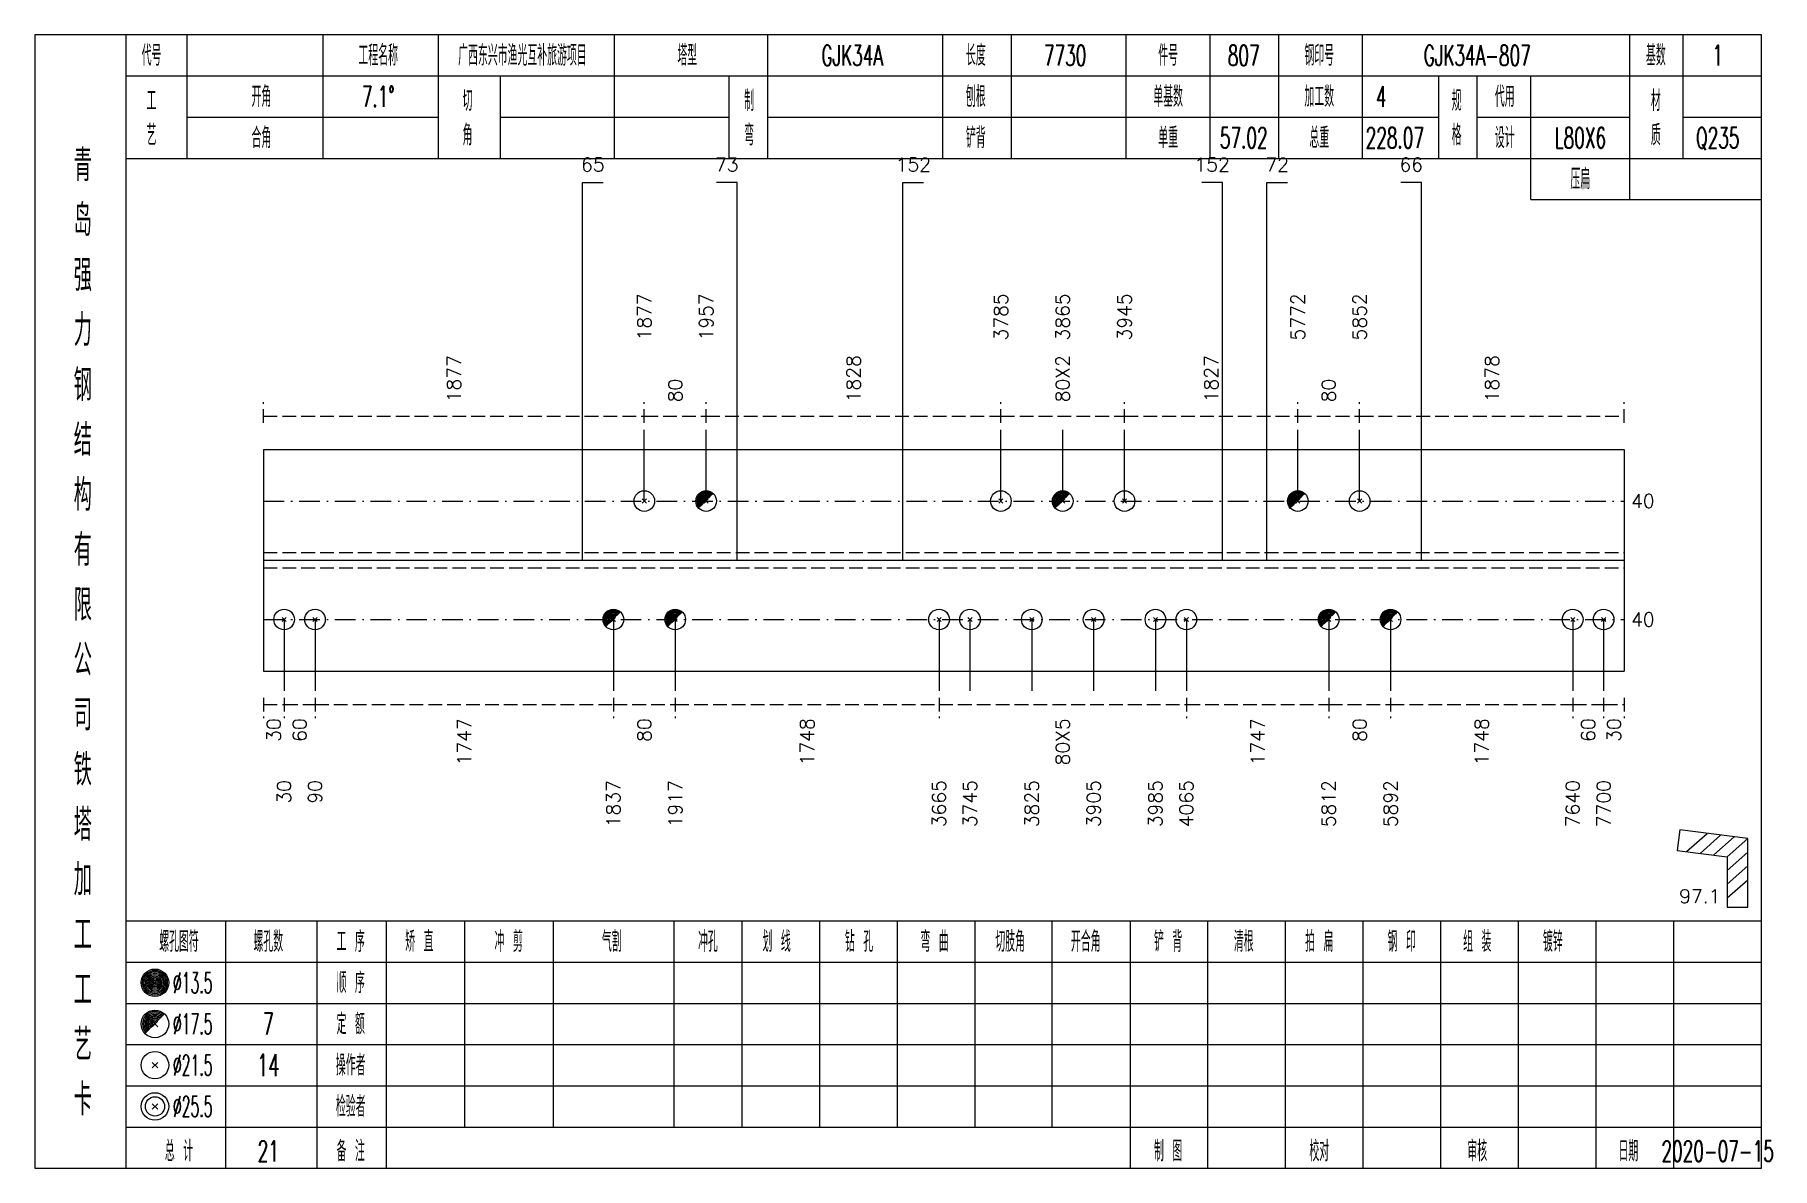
# Model space of a CAD drawing. Extents: x 0 to 2606, y -377 to 6479.
# Drawn here: x 261.4 to 514.3, y 2975 to 3140 of the extents above; entities that cross this region are included whole.
import ezdxf
from ezdxf.enums import TextEntityAlignment as Align

# ---------------------------------------------------------------- set-up
doc = ezdxf.new("R2010")
doc.units = 0
doc.header["$MEASUREMENT"] = 0
doc.linetypes.add('一点画线', pattern=[5.2, 3, -1, 0.2, -1])
doc.linetypes.add('虚线', pattern=[2.75, 2, -0.75])
doc.layers.get('0').update_dxf_attribs({"linetype": 'CONTINUOUS', "lineweight": 25})
for name, color, linetype, lineweight in [('1', 7, 'CONTINUOUS', 25), ('2', 7, 'CONTINUOUS', 25), ('4', 7, 'CONTINUOUS', 25)]:
    doc.layers.add(name, color=color, linetype=linetype, lineweight=lineweight)
doc.styles.get("Standard").update_dxf_attribs({"font": 'simplex.shx', "width": 0.7, "height": 3, "bigfont": 'gbhzfs.shx'})

msp = doc.modelspace()

# ---------------------------------------------------------------- texts
at = {"color": 7, "linetype": 'Continuous', "lineweight": 13}
for s, p in [('1877', (350.14, 3095.5)), ('1957', (359.14, 3095.5)), ('3785', (402.05, 3095.5)), ('3865', (411.05, 3095.5)), ('3945', (420.05, 3095.5)), ('5772', (445.28, 3095.5)), ('5852', (454.28, 3095.5))]:
    msp.add_text(s, height=2, rotation=90, dxfattribs=at).set_placement(p, align=Align.MIDDLE_LEFT)
at = {"color": 8, "linetype": 'Continuous', "lineweight": 9}
for s, p in [('1877', (322.42, 3086.5)), ('1828', (380.6, 3086.5)), ('80X2', (411.05, 3086.5)), ('1827', (432.67, 3086.5)), ('1878', (473.54, 3086.5)), ('80', (354.64, 3086.5)), ('80', (449.78, 3086.5))]:
    msp.add_text(s, height=2, rotation=90, dxfattribs=at).set_placement(p, align=Align.MIDDLE_LEFT)
at = {"color": 7, "linetype": 'Continuous', "lineweight": 13}
for p in [(493.8, 3072.12), (493.8, 3054.88)]:
    msp.add_text('40', height=2, dxfattribs=at).set_placement(p, align=Align.MIDDLE_LEFT)
at = {"color": 8, "linetype": 'Continuous', "lineweight": 9}
for s, p in [('30', (296.2, 3040.5)), ('60', (299.95, 3040.5)), ('1747', (323.92, 3040.5)), ('80', (350.14, 3040.5)), ('1748', (373.85, 3040.5)), ('80X5', (411.05, 3040.5)), ('1747', (439.42, 3040.5)), ('80', (454.28, 3040.5)), ('1748', (472.04, 3040.5)), ('60', (487.55, 3040.5)), ('30', (491.3, 3040.5))]:
    msp.add_text(s, height=2, rotation=90, dxfattribs=at).set_placement(p, align=Align.MIDDLE_RIGHT)
at = {"layer": '1', "color": 7, "linetype": 'Continuous', "lineweight": 13}
for s, p in [('30', (297.7, 3031.5)), ('90', (302.2, 3031.5)), ('1837', (345.64, 3031.5)), ('1917', (354.64, 3031.5)), ('3665', (393.05, 3031.5)), ('3745', (397.55, 3031.5)), ('3825', (406.55, 3031.5)), ('3905', (415.55, 3031.5)), ('3985', (424.55, 3031.5)), ('4065', (429.05, 3031.5)), ('5812', (449.78, 3031.5)), ('5892', (458.78, 3031.5)), ('7640', (485.3, 3031.5)), ('7700', (489.8, 3031.5))]:
    msp.add_text(s, height=2, rotation=90, dxfattribs=at).set_placement(p, align=Align.MIDDLE_RIGHT)
at = {"layer": '2', "color": 7, "linetype": 'Continuous', "lineweight": 13}
for s, p in [('65', (342.64, 3119.5)), ('73', (362.14, 3119.5)), ('152', (389.3, 3119.5)), ('152', (432.8, 3119.5)), ('72', (442.28, 3119.5)), ('66', (461.78, 3119.5))]:
    msp.add_text(s, height=2, dxfattribs=at).set_placement(p, align=Align.BOTTOM_CENTER)
msp.add_text('97.1', height=2, dxfattribs=at).set_placement((506.8, 3013), align=Align.BOTTOM_RIGHT)
at = {"layer": '4', "color": 1, "linetype": 'Continuous', "lineweight": 13}
for s, height, width, p in [('代号', 3, 0.6, (278.4, 3137)), ('工程名称', 3, 0.6, (311.4, 3137)), ('广西东兴市渔光互补旅游项目', 3, 0.6, (332.4, 3137)), ('塔型', 3, 0.6, (356.4, 3137)), ('GJK34A', 3, 0.6, (380.4, 3137)), ('长度', 3, 0.6, (398.4, 3137)), ('7730', 3, 0.6, (411.4, 3137)), ('件号', 3, 0.6, (426.4, 3137)), ('807', 3, 0.6, (437.4, 3137)), ('钢印号', 3, 0.6, (448.4, 3137)), ('GJK34A-807', 3, 0.6, (471.4, 3137)), ('基数', 3, 0.6, (497.4, 3137)), ('1', 3, 0.6, (506.4, 3137)), ('工', 3, 0.6, (278.4, 3130.4)), ('开角', 3, 0.6, (294.4, 3131)), ('7.1%%d', 3, 0.6, (311.4, 3131)), ('切', 3, 0.6, (324.4, 3130.4)), ('制', 3, 0.6, (365.4, 3130.4)), ('刨根', 3, 0.6, (398.4, 3131)), ('单基数', 3, 0.6, (426.4, 3131)), ('加工数', 3, 0.6, (448.4, 3131)), ('4', 3, 0.6, (457.4, 3131)), ('规', 3, 0.6, (468.4, 3130.4)), ('代用', 3, 0.6, (475.4, 3131)), ('材', 3, 0.6, (497.4, 3130.4)), ('艺', 3, 0.6, (278.4, 3125.4)), ('合角', 3, 0.6, (294.4, 3125)), ('角', 3, 0.6, (324.4, 3125.4)), ('弯', 3, 0.6, (365.4, 3125.4)), ('铲背', 3, 0.6, (398.4, 3125)), ('单重', 3, 0.6, (426.4, 3125)), ('57.02', 3, 0.6, (437.4, 3125)), ('总重', 3, 0.6, (448.4, 3125)), ('228.07', 3, 0.6, (459.4, 3125)), ('格', 3, 0.6, (468.4, 3125.4)), ('设计', 3, 0.6, (475.4, 3125)), ('L80X6', 3, 0.6, (486.4, 3125)), ('质', 3, 0.6, (497.4, 3125.4)), ('Q235', 3, 0.6, (506.4, 3125)), ('青', 4.6, 0.8, (268.4, 3121)), ('压扁', 3, 0.6, (486.4, 3119)), ('岛', 4.6, 0.8, (268.4, 3113)), ('强', 4.6, 0.8, (268.4, 3105)), ('力', 4.6, 0.8, (268.4, 3097)), ('钢', 4.6, 0.8, (268.4, 3089)), ('结', 4.6, 0.8, (268.4, 3081)), ('构', 4.6, 0.8, (268.4, 3073)), ('有', 4.6, 0.8, (268.4, 3065)), ('限', 4.6, 0.8, (268.4, 3057)), ('公', 4.6, 0.8, (268.4, 3049)), ('司', 4.6, 0.8, (268.4, 3041)), ('铁', 4.6, 0.8, (268.4, 3033)), ('塔', 4.6, 0.8, (268.4, 3025)), ('加', 4.6, 0.8, (268.4, 3017)), ('工', 4.6, 0.8, (268.4, 3009)), ('螺孔图符', 3, 0.6, (282.4, 3008)), ('螺孔数', 3, 0.6, (295.4, 3008)), ('工 序', 3, 0.6, (307.4, 3008)), ('矫 直', 3, 0.6, (317.4, 3008)), ('冲 剪', 3, 0.6, (330.4, 3008)), ('气割', 3, 0.6, (345.4, 3008)), ('冲孔', 3, 0.6, (359.4, 3008)), ('划 线', 3, 0.6, (369.4, 3008)), ('钻 孔', 3, 0.6, (381.4, 3008)), ('弯 曲', 3, 0.6, (392.4, 3008)), ('切肢角', 3, 0.6, (403.4, 3008)), ('开合角', 3, 0.6, (414.4, 3008)), ('铲 背', 3, 0.6, (426.4, 3008)), ('清根', 3, 0.6, (437.4, 3008)), ('拍 扁', 3, 0.6, (448.4, 3008)), ('钢 印', 3, 0.6, (460.4, 3008)), ('组 装', 3, 0.6, (471.4, 3008)), ('镀锌', 3, 0.6, (482.4, 3008)), ('工', 4.6, 0.8, (268.4, 3001)), ('%%C13.5', 3, 0.5, (284.4, 3002)), ('顺 序', 3, 0.6, (307.4, 3002)), ('%%C17.5', 3, 0.5, (284.4, 2996)), ('7', 3.2, 0.6, (295.4, 2996)), ('定 额', 3, 0.6, (307.4, 2996)), ('艺', 4.6, 0.8, (268.4, 2993)), ('%%C21.5', 3, 0.5, (284.4, 2990)), ('14', 3.2, 0.6, (295.4, 2990)), ('操作者', 3, 0.6, (307.4, 2990)), ('卡', 4.6, 0.8, (268.4, 2985)), ('%%C25.5', 3, 0.5, (284.4, 2984)), ('检验者', 3, 0.6, (307.4, 2984)), ('总 计', 3, 0.6, (282.4, 2977.5)), ('21', 3, 0.6, (295.4, 2977.5)), ('备 注', 3, 0.6, (307.4, 2977.5)), ('制 图', 3, 0.6, (426.4, 2977.5)), ('校对', 3, 0.6, (448.4, 2977.5)), ('审核', 3, 0.6, (471.4, 2977.5)), ('日期', 3, 0.6, (493.4, 2977.5)), ('2020-07-15', 3, 0.6, (506.4, 2977.5))]:
    msp.add_text(s, height=height, dxfattribs=dict(at, width=width)).set_placement(p, align=Align.MIDDLE_CENTER)

# ---------------------------------------------------------------- linework, layer by layer
at = {"color": 8, "linetype": '虚线', "lineweight": 9}
for p, q in [((294.7, 3083.5), (294.7, 3086.5)), ((350.14, 3083.5), (350.14, 3086.5)), ((350.14, 3083.5), (350.14, 3086.5)), ((359.14, 3083.5), (359.14, 3086.5)), ((359.14, 3083.5), (359.14, 3086.5)), ((402.05, 3083.5), (402.05, 3086.5)), ((402.05, 3083.5), (402.05, 3086.5)), ((420.05, 3083.5), (420.05, 3086.5)), ((420.05, 3083.5), (420.05, 3086.5)), ((445.28, 3083.5), (445.28, 3086.5)), ((445.28, 3083.5), (445.28, 3086.5)), ((454.28, 3083.5), (454.28, 3086.5)), ((454.28, 3083.5), (454.28, 3086.5)), ((492.8, 3083.5), (492.8, 3086.5)), ((294.7, 3084.5), (350.14, 3084.5)), ((350.14, 3084.5), (359.14, 3084.5)), ((359.14, 3084.5), (402.05, 3084.5)), ((402.05, 3084.5), (420.05, 3084.5)), ((420.05, 3084.5), (445.28, 3084.5)), ((445.28, 3084.5), (454.28, 3084.5)), ((454.28, 3084.5), (492.8, 3084.5)), ((294.7, 3043.5), (294.7, 3040.5)), ((297.7, 3043.5), (297.7, 3040.5)), ((297.7, 3043.5), (297.7, 3040.5)), ((302.2, 3043.5), (302.2, 3040.5)), ((302.2, 3043.5), (302.2, 3040.5)), ((345.64, 3043.5), (345.64, 3040.5)), ((345.64, 3043.5), (345.64, 3040.5)), ((354.64, 3043.5), (354.64, 3040.5)), ((354.64, 3043.5), (354.64, 3040.5)), ((393.05, 3043.5), (393.05, 3040.5)), ((393.05, 3043.5), (393.05, 3040.5)), ((429.05, 3043.5), (429.05, 3040.5)), ((429.05, 3043.5), (429.05, 3040.5)), ((449.78, 3043.5), (449.78, 3040.5)), ((449.78, 3043.5), (449.78, 3040.5)), ((458.78, 3043.5), (458.78, 3040.5)), ((458.78, 3043.5), (458.78, 3040.5)), ((485.3, 3043.5), (485.3, 3040.5)), ((485.3, 3043.5), (485.3, 3040.5)), ((489.8, 3043.5), (489.8, 3040.5)), ((489.8, 3043.5), (489.8, 3040.5)), ((492.8, 3043.5), (492.8, 3040.5)), ((294.7, 3042.5), (297.7, 3042.5)), ((297.7, 3042.5), (302.2, 3042.5)), ((302.2, 3042.5), (345.64, 3042.5)), ((345.64, 3042.5), (354.64, 3042.5)), ((354.64, 3042.5), (393.05, 3042.5)), ((393.05, 3042.5), (429.05, 3042.5)), ((429.05, 3042.5), (449.78, 3042.5)), ((449.78, 3042.5), (458.78, 3042.5)), ((458.78, 3042.5), (485.3, 3042.5)), ((485.3, 3042.5), (489.8, 3042.5)), ((489.8, 3042.5), (492.8, 3042.5))]:
    msp.add_line(p, q, dxfattribs=at)
at = {"color": 7, "linetype": 'Continuous', "lineweight": 13}
for p, q in [((350.14, 3072.12), (350.14, 3082.5)), ((359.14, 3072.12), (359.14, 3082.5)), ((402.05, 3072.12), (402.05, 3082.5)), ((411.05, 3072.12), (411.05, 3082.5)), ((420.05, 3072.12), (420.05, 3082.5)), ((445.28, 3072.12), (445.28, 3082.5)), ((454.28, 3072.12), (454.28, 3082.5)), ((349.84, 3071.82), (350.44, 3072.43)), ((350.44, 3071.82), (349.84, 3072.43)), ((401.75, 3071.82), (402.35, 3072.43)), ((402.35, 3071.82), (401.75, 3072.43)), ((419.75, 3071.82), (420.35, 3072.43)), ((420.35, 3071.82), (419.75, 3072.43)), ((453.98, 3071.82), (454.58, 3072.43)), ((454.58, 3071.82), (453.98, 3072.43)), ((297.7, 3054.88), (297.7, 3044.5)), ((302.2, 3054.88), (302.2, 3044.5)), ((345.64, 3054.88), (345.64, 3044.5)), ((354.64, 3054.88), (354.64, 3044.5)), ((393.05, 3054.88), (393.05, 3044.5)), ((397.55, 3054.88), (397.55, 3044.5)), ((406.55, 3054.88), (406.55, 3044.5)), ((415.55, 3054.88), (415.55, 3044.5)), ((424.55, 3054.88), (424.55, 3044.5)), ((429.05, 3054.88), (429.05, 3044.5)), ((449.78, 3054.88), (449.78, 3044.5)), ((458.78, 3054.88), (458.78, 3044.5)), ((485.3, 3054.88), (485.3, 3044.5)), ((489.8, 3054.88), (489.8, 3044.5))]:
    msp.add_line(p, q, dxfattribs=at)
at = {"color": 7, "linetype": 'Continuous', "lineweight": 18}
for p, q in [((294.7, 3079.62), (294.7, 3047.38)), ((294.7, 3079.62), (492.8, 3079.62)), ((492.8, 3079.62), (492.8, 3047.38)), ((294.7, 3063.5), (492.8, 3063.5))]:
    msp.add_line(p, q, dxfattribs=at)
at = {"color": 3, "linetype": '一点画线', "lineweight": 13}
for p, q in [((294.7, 3072.12), (492.8, 3072.12)), ((294.7, 3054.88), (492.8, 3054.88))]:
    msp.add_line(p, q, dxfattribs=at)
at = {"color": 7, "linetype": 'Continuous', "lineweight": 0}
for p, q in [((358.84, 3071.82), (359.44, 3072.43)), ((358.84, 3072.43), (359.44, 3071.82)), ((410.75, 3071.82), (411.35, 3072.43)), ((410.75, 3072.43), (411.35, 3071.82)), ((444.98, 3071.82), (445.58, 3072.43)), ((444.98, 3072.43), (445.58, 3071.82))]:
    msp.add_line(p, q, dxfattribs=at)
at = {"color": 1, "linetype": '虚线', "lineweight": 18}
for p, q in [((294.7, 3064.62), (492.8, 3064.62)), ((294.7, 3062.38), (492.8, 3062.38))]:
    msp.add_line(p, q, dxfattribs=at)
at = {"color": 7, "linetype": 'Continuous', "lineweight": 13}
for centre in [(350.14, 3072.12), (359.14, 3072.12), (402.05, 3072.12), (411.05, 3072.12), (420.05, 3072.12), (445.28, 3072.12), (454.28, 3072.12)]:
    msp.add_circle(centre, 1.5, dxfattribs=at)
for centre, radius in [((359.14, 3072.12), 1.35), ((359.14, 3072.12), 1.2), ((411.05, 3072.12), 1.35), ((411.05, 3072.12), 1.2), ((445.28, 3072.12), 1.35), ((445.28, 3072.12), 1.2), ((359.14, 3072.12), 1.05), ((359.14, 3072.12), 0.9), ((359.14, 3072.12), 0.75), ((359.14, 3072.12), 0.6), ((359.14, 3072.12), 0.45), ((359.14, 3072.12), 0.3), ((359.14, 3072.12), 0.15), ((411.05, 3072.12), 1.05), ((411.05, 3072.12), 0.9), ((411.05, 3072.12), 0.75), ((411.05, 3072.12), 0.6), ((411.05, 3072.12), 0.45), ((411.05, 3072.12), 0.3), ((411.05, 3072.12), 0.15), ((445.28, 3072.12), 1.05), ((445.28, 3072.12), 0.9), ((445.28, 3072.12), 0.75), ((445.28, 3072.12), 0.6), ((445.28, 3072.12), 0.45), ((445.28, 3072.12), 0.3), ((445.28, 3072.12), 0.15)]:
    msp.add_arc(centre, radius, 45, 225, dxfattribs=at)
at = {"layer": '1', "color": 7, "linetype": 'Continuous', "lineweight": 13}
for p, q in [((297.4, 3054.57), (298, 3055.18)), ((298, 3054.57), (297.4, 3055.18)), ((301.9, 3054.57), (302.5, 3055.18)), ((302.5, 3054.57), (301.9, 3055.18)), ((392.75, 3054.57), (393.35, 3055.18)), ((393.35, 3054.57), (392.75, 3055.18)), ((397.25, 3054.57), (397.85, 3055.18)), ((397.85, 3054.57), (397.25, 3055.18)), ((406.25, 3054.57), (406.85, 3055.18)), ((406.85, 3054.57), (406.25, 3055.18)), ((415.25, 3054.57), (415.85, 3055.18)), ((415.85, 3054.57), (415.25, 3055.18)), ((424.25, 3054.57), (424.85, 3055.18)), ((424.85, 3054.57), (424.25, 3055.18)), ((428.75, 3054.57), (429.35, 3055.18)), ((429.35, 3054.57), (428.75, 3055.18)), ((485, 3054.57), (485.6, 3055.18)), ((485.6, 3054.57), (485, 3055.18)), ((489.5, 3054.57), (490.1, 3055.18)), ((490.1, 3054.57), (489.5, 3055.18))]:
    msp.add_line(p, q, dxfattribs=at)
at = {"layer": '1', "color": 7, "linetype": 'Continuous', "lineweight": 0}
for p, q in [((345.34, 3054.57), (345.94, 3055.18)), ((345.34, 3055.18), (345.94, 3054.57)), ((354.34, 3054.57), (354.94, 3055.18)), ((354.34, 3055.18), (354.94, 3054.57)), ((449.48, 3054.57), (450.08, 3055.18)), ((449.48, 3055.18), (450.08, 3054.57)), ((458.48, 3054.57), (459.08, 3055.18)), ((458.48, 3055.18), (459.08, 3054.57))]:
    msp.add_line(p, q, dxfattribs=at)
at = {"layer": '1', "color": 7, "linetype": 'Continuous', "lineweight": 18}
msp.add_line((294.7, 3047.38), (492.8, 3047.38), dxfattribs=at)
at = {"layer": '1', "color": 7, "linetype": 'Continuous', "lineweight": 13}
for centre in [(297.7, 3054.88), (302.2, 3054.88), (345.64, 3054.88), (354.64, 3054.88), (393.05, 3054.88), (397.55, 3054.88), (406.55, 3054.88), (415.55, 3054.88), (424.55, 3054.88), (429.05, 3054.88), (449.78, 3054.88), (458.78, 3054.88), (485.3, 3054.88), (489.8, 3054.88)]:
    msp.add_circle(centre, 1.5, dxfattribs=at)
for centre, radius in [((345.64, 3054.88), 1.35), ((345.64, 3054.88), 1.2), ((345.64, 3054.88), 1.05), ((345.64, 3054.88), 0.9), ((345.64, 3054.88), 0.75), ((354.64, 3054.88), 1.35), ((354.64, 3054.88), 1.2), ((354.64, 3054.88), 1.05), ((354.64, 3054.88), 0.9), ((354.64, 3054.88), 0.75), ((449.78, 3054.88), 1.35), ((449.78, 3054.88), 1.2), ((449.78, 3054.88), 1.05), ((449.78, 3054.88), 0.9), ((449.78, 3054.88), 0.75), ((458.78, 3054.88), 1.35), ((458.78, 3054.88), 1.2), ((458.78, 3054.88), 1.05), ((458.78, 3054.88), 0.9), ((458.78, 3054.88), 0.75), ((345.64, 3054.88), 0.6), ((345.64, 3054.88), 0.45), ((345.64, 3054.88), 0.3), ((345.64, 3054.88), 0.15), ((354.64, 3054.88), 0.6), ((354.64, 3054.88), 0.45), ((354.64, 3054.88), 0.3), ((354.64, 3054.88), 0.15), ((449.78, 3054.88), 0.6), ((449.78, 3054.88), 0.45), ((449.78, 3054.88), 0.3), ((449.78, 3054.88), 0.15), ((458.78, 3054.88), 0.6), ((458.78, 3054.88), 0.45), ((458.78, 3054.88), 0.3), ((458.78, 3054.88), 0.15)]:
    msp.add_arc(centre, radius, 45, 225, dxfattribs=at)
at = {"layer": '2', "color": 7, "linetype": 'Continuous', "lineweight": 13}
for p, q in [((341.14, 3063.5), (341.14, 3118.5)), ((341.14, 3118.5), (344.14, 3118.5)), ((363.64, 3118.5), (360.64, 3118.5)), ((363.64, 3063.5), (363.64, 3118.5)), ((387.8, 3063.5), (387.8, 3118.5)), ((387.8, 3118.5), (390.8, 3118.5)), ((434.3, 3118.5), (431.3, 3118.5)), ((434.3, 3063.5), (434.3, 3118.5)), ((440.78, 3063.5), (440.78, 3118.5)), ((440.78, 3118.5), (443.78, 3118.5)), ((463.28, 3118.5), (460.28, 3118.5)), ((463.28, 3063.5), (463.28, 3118.5)), ((500.88, 3024.24), (500.51, 3021.26)), ((510.8, 3023), (500.88, 3024.24)), ((501.85, 3021.09), (504.85, 3023.74)), ((503.83, 3020.84), (506.83, 3023.49)), ((505.82, 3020.6), (508.82, 3023.25)), ((507.8, 3020.35), (510.8, 3023)), ((510.8, 3013), (510.8, 3023)), ((500.51, 3021.26), (507.8, 3020.35)), ((507.8, 3018.35), (510.8, 3021)), ((507.8, 3020.35), (507.8, 3013)), ((507.8, 3016.35), (510.8, 3019)), ((507.8, 3014.35), (510.8, 3017)), ((507.8, 3013), (510.8, 3013))]:
    msp.add_line(p, q, dxfattribs=at)
at = {"layer": '4', "color": 1, "linetype": 'Continuous', "lineweight": 18}
for p, q in [((274.7, 2975), (274.7, 3140)), ((283.6, 3122), (283.6, 3140)), ((303.4, 3122), (303.4, 3140)), ((320.2, 3122), (320.2, 3140)), ((345.8, 3122), (345.8, 3140)), ((368.1, 3122), (368.1, 3140)), ((393.6, 3122), (393.6, 3140)), ((403.6, 3122), (403.6, 3140)), ((420.3, 3122), (420.3, 3140)), ((432.5, 3122), (432.5, 3140)), ((442.5, 3122), (442.5, 3140)), ((454.7, 3122), (454.7, 3140)), ((493.6, 3116), (493.6, 3140)), ((501.4, 3122), (501.4, 3140)), ((274.7, 3134), (512.8, 3134)), ((329.2, 3122), (329.2, 3134)), ((362.5, 3122), (362.5, 3134)), ((465.8, 3122), (465.8, 3134)), ((471.4, 3122), (471.4, 3134)), ((479.2, 3116), (479.2, 3134)), ((283.6, 3128), (320.2, 3128)), ((329.2, 3128), (362.5, 3128)), ((368.1, 3128), (465.8, 3128)), ((471.4, 3128), (493.6, 3128)), ((501.4, 3128), (512.8, 3128)), ((274.7, 3122), (512.8, 3122)), ((479.2, 3116), (512.8, 3116)), ((274.7, 3011), (512.8, 3011)), ((289.2, 2975), (289.2, 3011)), ((302.5, 2975), (302.5, 3011)), ((312.6, 2975), (312.6, 3011)), ((324, 2981), (324, 3011)), ((336.9, 2981), (336.9, 3011)), ((354.5, 2981), (354.5, 3011)), ((364.4, 2981), (364.4, 3011)), ((375.7, 2981), (375.7, 3011)), ((387, 2981), (387, 3011)), ((398.3, 2981), (398.3, 3011)), ((409.5, 2981), (409.5, 3011)), ((420.9, 2981), (420.9, 3011)), ((432.2, 2981), (432.2, 3011)), ((443.5, 2981), (443.5, 3011)), ((454.8, 2981), (454.8, 3011)), ((466.1, 2981), (466.1, 3011)), ((477.4, 2981), (477.4, 3011)), ((488.7, 2981), (488.7, 3011)), ((500, 2981), (500, 3011)), ((274.7, 3005), (512.8, 3005)), ((274.7, 2999), (512.8, 2999)), ((274.7, 2993), (512.8, 2993)), ((274.7, 2987), (512.8, 2987)), ((274.7, 2981), (512.8, 2981)), ((420.9, 2975), (420.9, 2981)), ((432.2, 2975), (432.2, 2981)), ((443.5, 2975), (443.5, 2981)), ((454.8, 2975), (454.8, 2981)), ((466.1, 2975), (466.1, 2981)), ((477.4, 2975), (477.4, 2981)), ((488.7, 2975), (488.7, 2981)), ((500, 2975), (500, 2981))]:
    msp.add_line(p, q, dxfattribs=at)
at = {"layer": '4', "color": 7, "linetype": 'Continuous', "lineweight": 13}
for p, q in [((278.7, 3001.8), (279.1, 3002.2)), ((279.1, 3001.8), (278.7, 3002.2)), ((278.5, 2989.6), (279.3, 2990.4)), ((279.3, 2989.6), (278.5, 2990.4)), ((278.5, 2983.6), (279.3, 2984.4)), ((279.3, 2983.6), (278.5, 2984.4))]:
    msp.add_line(p, q, dxfattribs=at)
at = {"layer": '4', "color": 7, "linetype": 'Continuous', "lineweight": 0}
for p, q in [((278.5, 2995.6), (279.3, 2996.4)), ((278.5, 2996.4), (279.3, 2995.6))]:
    msp.add_line(p, q, dxfattribs=at)
at = {"layer": '4', "color": 1, "linetype": 'Continuous', "lineweight": 18}
msp.add_lwpolyline([(261.4, 3140), (261.4, 2975), (512.8, 2975), (512.8, 3140)], close=True, dxfattribs=at)
at = {"layer": '4', "color": 7, "linetype": 'Continuous', "lineweight": 13}
for centre, radius in [((278.9, 3002), 2), ((278.9, 3002), 1.8), ((278.9, 3002), 1.6), ((278.9, 3002), 1.4), ((278.9, 3002), 1.2), ((278.9, 3002), 1), ((278.9, 3002), 0.8), ((278.9, 3002), 0.6), ((278.9, 3002), 0.4), ((278.9, 3002), 0.2), ((278.9, 2996), 2), ((278.9, 2990), 2), ((278.9, 2984), 2), ((278.9, 2984), 1.4)]:
    msp.add_circle(centre, radius, dxfattribs=at)
for radius in [1.8, 1.6, 1.4, 1.2, 1, 0.8, 0.6, 0.4, 0.2]:
    msp.add_arc((278.9, 2996), radius, 45, 225, dxfattribs=at)

msp.set_redraw_order([(e.dxf.handle, doc.entitydb.next_handle()) for e in msp.query("TEXT MTEXT ATTDEF DIMENSION ARC_DIMENSION")])  # texts and dimensions are drawn at this point

doc.saveas('drawing.dxf')
